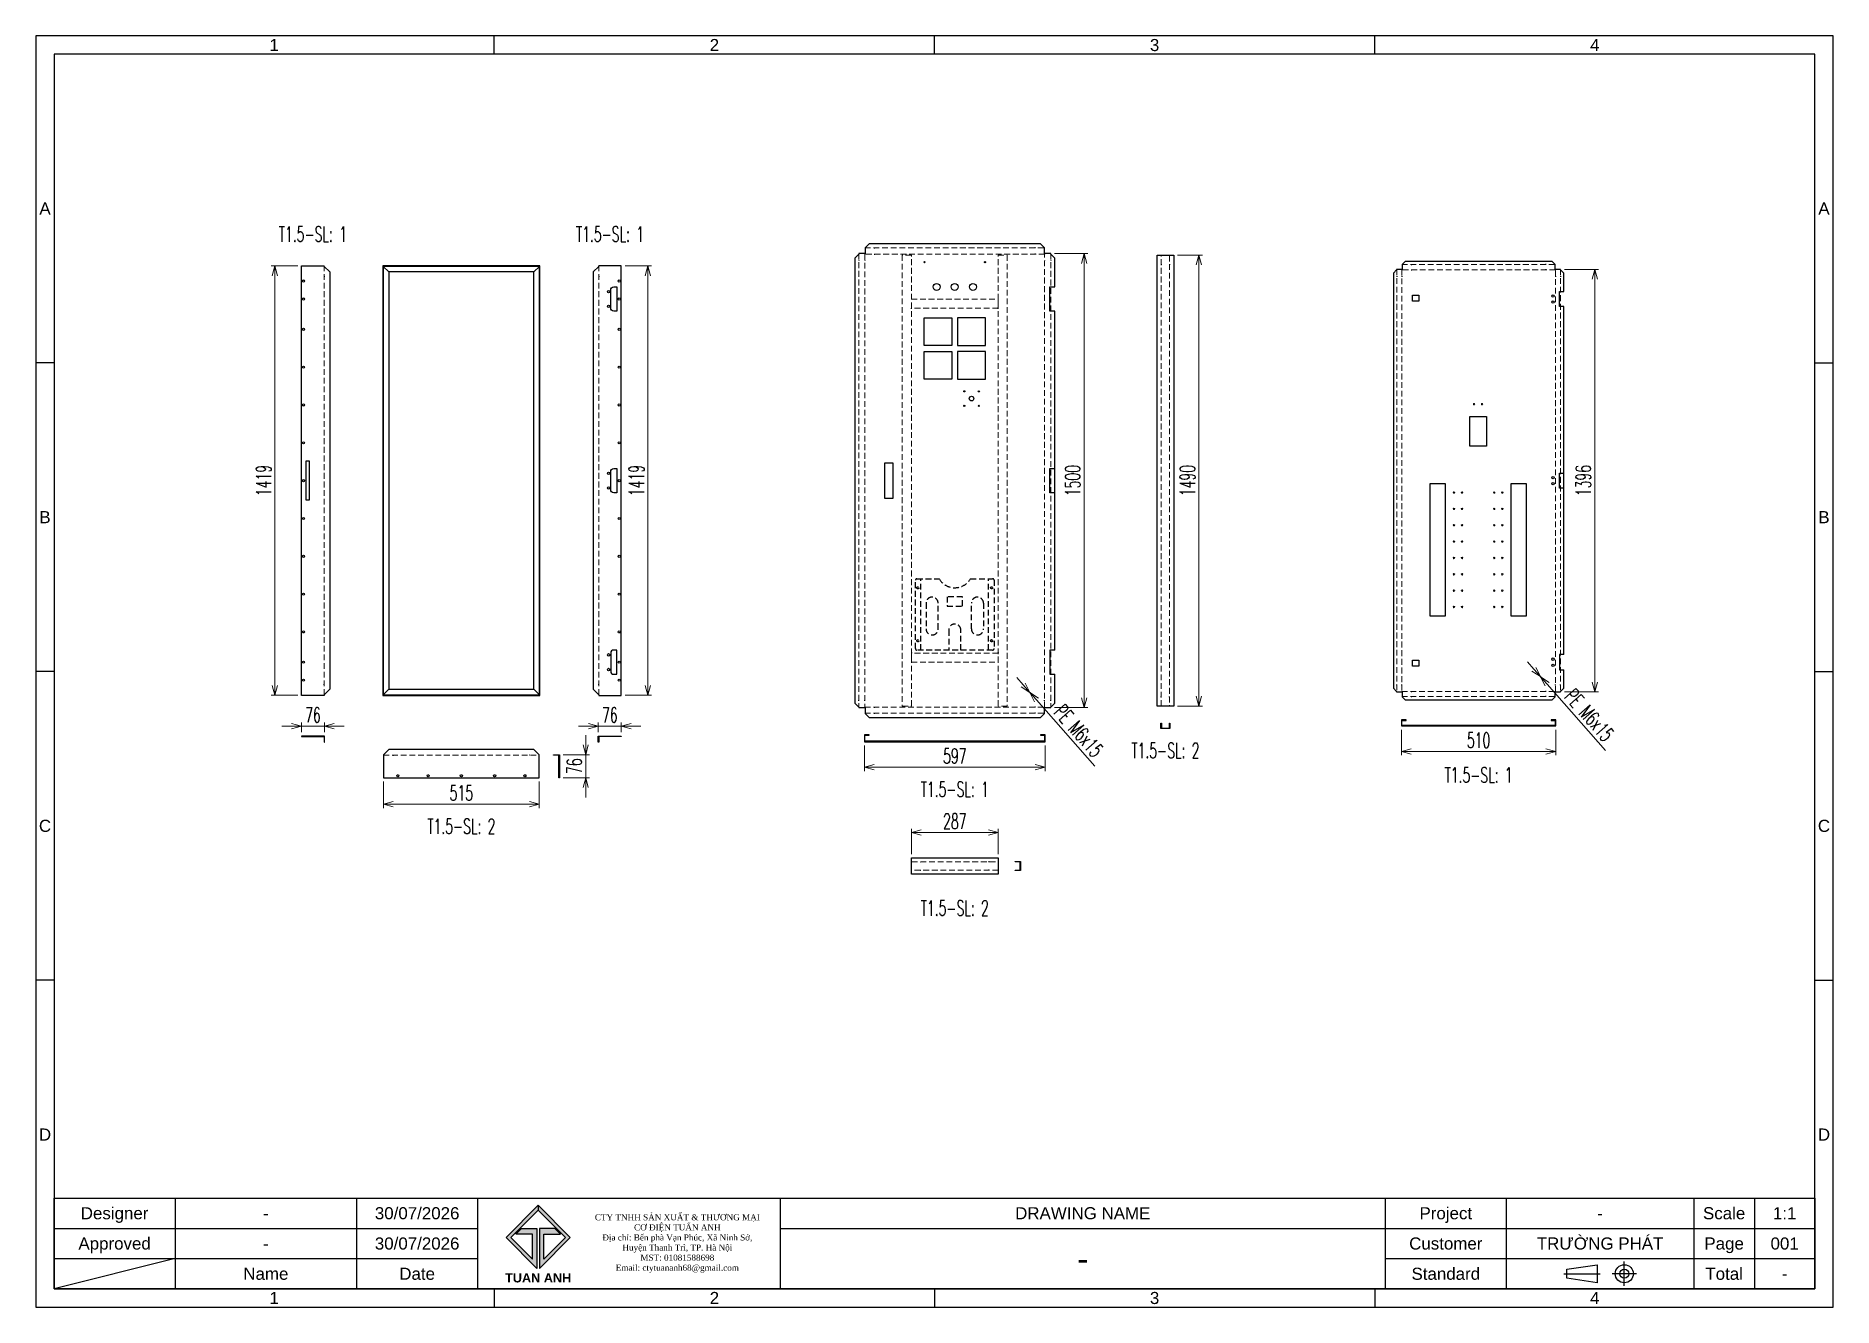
# Model space of a CAD drawing. Header units: millimetres. Extents: x 28713 to 59118, y -54378 to -19615.
# Drawn here: x 47238 to 53178, y -46563 to -42363 of the extents above; entities that cross this region are included whole.
import ezdxf
from ezdxf.enums import TextEntityAlignment as Align

# ---------------------------------------------------------------- set-up
doc = ezdxf.new("R2010")
doc.units = ezdxf.units.MM
doc.header["$LTSCALE"] = 3
doc.linetypes.add('HIDDEN', pattern=[9.525, 6.35, -3.175])
doc.layers.add('@.DM. NÉT ĐỨT', color=8, linetype='HIDDEN', lineweight=9)
for name, color, linetype in [('@.TEXT', 7, 'Continuous'), ('@.VISIBLE', 7, 'Continuous'), ('Ann_green', 3, 'Continuous'), ('dim', 7, 'Continuous')]:
    doc.layers.add(name, color=color, linetype=linetype)
doc.styles.add('Ann_w01', font='romans.shx', dxfattribs={"width": 0.6, "bigfont": 'chineset.shx'})
doc.styles.add('Arial', font='arial.ttf')
doc.dimstyles.new('Dim 01_SC25', dxfattribs={"dimscale": 25, "dimtxt": 2, "dimasz": 1.3, "dimexe": 0.5, "dimexo": 0.5, "dimgap": 0.5, "dimtad": 1, "dimdec": 1, "dimzin": 12, "dimdsep": 46, "dimtxsty": 'Ann_w01', "dimblk": 'OPEN30', "dimcen": 1.5, "dimclrd": 6, "dimclre": 6, "dimclrt": 3, "dimadec": 1, "dimazin": 3, "dimtm": 1e-09, "dimtfac": 1, "dimtdec": 1, "dimtmove": 0, "dimatfit": 3, "dimldrblk": 'OPEN30', "dimfxl": 1, "dimtolj": 1, "dimlwd": 20, "dimlwe": 20, "dimarcsym": 0})

msp = doc.modelspace()

# ---------------------------------------------------------------- texts
at = {"layer": 'dim', "color": 1, "style": 'Ann_w01', "width": 0.6}
for s, p in [('T1.5-SL: 1', (48153.65, -43017.4)), ('T1.5-SL: 1', (49135.72, -43017.4)), ('T1.5-SL: 2', (50971.79, -44723.64)), ('T1.5-SL: 1', (52006.92, -44804.63)), ('T1.5-SL: 1', (50275.5, -44851.63)), ('T1.5-SL: 2', (48644.69, -44973.88)), ('T1.5-SL: 2', (50275.5, -45244.39))]:
    msp.add_text(s, height=50, dxfattribs=at).set_placement(p, align=Align.MIDDLE_CENTER)

# ---------------------------------------------------------------- blocks, each defined once
blk = doc.blocks.new('_Open30')
at = {"color": 0, "linetype": 'ByBlock', "lineweight": -2}
for p, q in [((-1, 0.27), (0, 0)), ((0, 0), (-1, -0.27)), ((0, 0), (-1, 0))]:
    blk.add_line(p, q, dxfattribs=at)
blk = doc.blocks.new('*D190')
at = {"layer": 'Defpoints', "color": 0, "transparency": 16777216}
for p in [(49173.2, -43122.3), (49261, -43122.3), (49173.2, -44541.3)]:
    blk.add_point(p, dxfattribs=at)
at = {"layer": 'dim', "color": 6, "lineweight": 20, "transparency": 16777216}
for p, q in [((49185.7, -43122.3), (49273.5, -43122.3)), ((49261, -44508.8), (49261, -43154.8)), ((49185.7, -44541.3), (49273.5, -44541.3))]:
    blk.add_line(p, q, dxfattribs=at)
at = {"layer": 'dim', "color": 6, "lineweight": 20, "transparency": 16777216, "xscale": 32.5, "yscale": 32.5, "zscale": 32.5}
for p, rotation in [((49261, -43122.3), 90), ((49261, -44541.3), 270)]:
    blk.add_blockref('_Open30', p, dxfattribs=dict(at, rotation=rotation))
at = {"layer": 'dim', "color": 3, "transparency": 16777216, "insert": (49223.5, -43831.8), "char_height": 50, "attachment_point": 5, "rotation": 90, "style": 'Ann_w01'}
blk.add_mtext('\\A1;1419', dxfattribs=at)
blk = doc.blocks.new('*D191')
at = {"layer": 'Defpoints', "color": 0, "transparency": 16777216}
for p in [(49173.2, -44643.5), (49097.2, -44675.7), (49173.2, -44675.7)]:
    blk.add_point(p, dxfattribs=at)
at = {"layer": 'dim', "color": 6, "lineweight": 20, "transparency": 16777216}
for p, q in [((49064.7, -44643.5), (49032.2, -44643.5)), ((49097.2, -44663.2), (49097.2, -44631)), ((49097.2, -44643.5), (49173.2, -44643.5)), ((49173.2, -44663.2), (49173.2, -44631)), ((49205.7, -44643.5), (49238.2, -44643.5))]:
    blk.add_line(p, q, dxfattribs=at)
at = {"layer": 'dim', "color": 6, "lineweight": 20, "transparency": 16777216, "xscale": 32.5, "yscale": 32.5, "zscale": 32.5}
blk.add_blockref('_Open30', (49097.2, -44643.5), dxfattribs=at)
at = {"layer": 'dim', "color": 6, "lineweight": 20, "transparency": 16777216, "xscale": 32.5, "yscale": 32.5, "zscale": 32.5, "rotation": 180}
blk.add_blockref('_Open30', (49173.2, -44643.5), dxfattribs=at)
at = {"layer": 'dim', "color": 3, "transparency": 16777216, "insert": (49135.2, -44606), "char_height": 50, "attachment_point": 5, "style": 'Ann_w01'}
blk.add_mtext('\\A1;76', dxfattribs=at)
blk = doc.blocks.new('*D192')
at = {"layer": 'Defpoints', "color": 0, "transparency": 16777216}
for p in [(48028.4, -43122.3), (48116.2, -43122.3), (48116.2, -44541.3)]:
    blk.add_point(p, dxfattribs=at)
at = {"layer": 'dim', "color": 6, "lineweight": 20, "transparency": 16777216}
for p, q in [((48103.7, -43122.3), (48015.9, -43122.3)), ((48028.4, -44508.8), (48028.4, -43154.8)), ((48103.7, -44541.3), (48015.9, -44541.3))]:
    blk.add_line(p, q, dxfattribs=at)
at = {"layer": 'dim', "color": 6, "lineweight": 20, "transparency": 16777216, "xscale": 32.5, "yscale": 32.5, "zscale": 32.5}
for p, rotation in [((48028.4, -43122.3), 90), ((48028.4, -44541.3), 270)]:
    blk.add_blockref('_Open30', p, dxfattribs=dict(at, rotation=rotation))
at = {"layer": 'dim', "color": 3, "transparency": 16777216, "insert": (47990.9, -43831.8), "char_height": 50, "attachment_point": 5, "rotation": 90, "style": 'Ann_w01'}
blk.add_mtext('\\A1;1419', dxfattribs=at)
blk = doc.blocks.new('*D193')
at = {"layer": 'Defpoints', "color": 0, "transparency": 16777216}
for p in [(48116.2, -44643.5), (48116.2, -44675.7), (48192.2, -44675.7)]:
    blk.add_point(p, dxfattribs=at)
at = {"layer": 'dim', "color": 6, "lineweight": 20, "transparency": 16777216}
for p, q in [((48083.7, -44643.5), (48051.2, -44643.5)), ((48116.2, -44663.2), (48116.2, -44631)), ((48192.2, -44643.5), (48116.2, -44643.5)), ((48192.2, -44663.2), (48192.2, -44631)), ((48224.7, -44643.5), (48257.2, -44643.5))]:
    blk.add_line(p, q, dxfattribs=at)
at = {"layer": 'dim', "color": 6, "lineweight": 20, "transparency": 16777216, "xscale": 32.5, "yscale": 32.5, "zscale": 32.5}
blk.add_blockref('_Open30', (48116.2, -44643.5), dxfattribs=at)
at = {"layer": 'dim', "color": 6, "lineweight": 20, "transparency": 16777216, "xscale": 32.5, "yscale": 32.5, "zscale": 32.5, "rotation": 180}
blk.add_blockref('_Open30', (48192.2, -44643.5), dxfattribs=at)
at = {"layer": 'dim', "color": 3, "transparency": 16777216, "insert": (48154.2, -44606), "char_height": 50, "attachment_point": 5, "style": 'Ann_w01'}
blk.add_mtext('\\A1;76', dxfattribs=at)
blk = doc.blocks.new('*D194')
at = {"layer": 'Defpoints', "color": 0, "transparency": 16777216}
for p in [(48387.2, -44813.4), (48902.2, -44813.4), (48902.2, -44901.2)]:
    blk.add_point(p, dxfattribs=at)
at = {"layer": 'dim', "color": 6, "lineweight": 20, "transparency": 16777216}
for p, q in [((48387.2, -44825.9), (48387.2, -44913.7)), ((48902.2, -44825.9), (48902.2, -44913.7)), ((48419.7, -44901.2), (48869.7, -44901.2))]:
    blk.add_line(p, q, dxfattribs=at)
at = {"layer": 'dim', "color": 6, "lineweight": 20, "transparency": 16777216, "xscale": 32.5, "yscale": 32.5, "zscale": 32.5, "rotation": 180}
blk.add_blockref('_Open30', (48387.2, -44901.2), dxfattribs=at)
at = {"layer": 'dim', "color": 6, "lineweight": 20, "transparency": 16777216, "xscale": 32.5, "yscale": 32.5, "zscale": 32.5}
blk.add_blockref('_Open30', (48902.2, -44901.2), dxfattribs=at)
at = {"layer": 'dim', "color": 3, "transparency": 16777216, "insert": (48644.7, -44863.7), "char_height": 50, "attachment_point": 5, "style": 'Ann_w01'}
blk.add_mtext('\\A1;515', dxfattribs=at)
blk = doc.blocks.new('*D195')
at = {"layer": 'Defpoints', "color": 0, "transparency": 16777216}
for p in [(48968.6, -44737.4), (48968.6, -44813.4), (49055.5, -44813.4)]:
    blk.add_point(p, dxfattribs=at)
at = {"layer": 'dim', "color": 6, "lineweight": 20, "transparency": 16777216}
for p, q in [((49055.5, -44704.9), (49055.5, -44672.4)), ((48981.1, -44737.4), (49068, -44737.4)), ((49055.5, -44737.4), (49055.5, -44813.4)), ((48981.1, -44813.4), (49068, -44813.4)), ((49055.5, -44845.9), (49055.5, -44878.4))]:
    blk.add_line(p, q, dxfattribs=at)
at = {"layer": 'dim', "color": 6, "lineweight": 20, "transparency": 16777216, "xscale": 32.5, "yscale": 32.5, "zscale": 32.5}
for p, rotation in [((49055.5, -44737.4), 270), ((49055.5, -44813.4), 90)]:
    blk.add_blockref('_Open30', p, dxfattribs=dict(at, rotation=rotation))
at = {"layer": 'dim', "color": 3, "transparency": 16777216, "insert": (49018, -44775.4), "char_height": 50, "attachment_point": 5, "rotation": 90, "style": 'Ann_w01'}
blk.add_mtext('\\A1;76', dxfattribs=at)
blk = doc.blocks.new('*D196')
at = {"layer": 'Defpoints', "color": 0, "transparency": 16777216}
for p in [(49977, -44694.5), (50574, -44694.5), (50574, -44779)]:
    blk.add_point(p, dxfattribs=at)
at = {"layer": 'dim', "color": 6, "lineweight": 20, "transparency": 16777216}
for p, q in [((49977, -44707), (49977, -44791.5)), ((50574, -44707), (50574, -44791.5)), ((50009.5, -44779), (50541.5, -44779))]:
    blk.add_line(p, q, dxfattribs=at)
at = {"layer": 'dim', "color": 6, "lineweight": 20, "transparency": 16777216, "xscale": 32.5, "yscale": 32.5, "zscale": 32.5, "rotation": 180}
blk.add_blockref('_Open30', (49977, -44779), dxfattribs=at)
at = {"layer": 'dim', "color": 6, "lineweight": 20, "transparency": 16777216, "xscale": 32.5, "yscale": 32.5, "zscale": 32.5}
blk.add_blockref('_Open30', (50574, -44779), dxfattribs=at)
at = {"layer": 'dim', "color": 3, "transparency": 16777216, "insert": (50275.5, -44741.5), "char_height": 50, "attachment_point": 5, "style": 'Ann_w01'}
blk.add_mtext('\\A1;597', dxfattribs=at)
blk = doc.blocks.new('*D175')
at = {"layer": 'Defpoints', "color": 0, "transparency": 16777216}
for p in [(50592.9, -43081.8), (50702.9, -43081.8), (50592.9, -44581.8)]:
    blk.add_point(p, dxfattribs=at)
at = {"layer": 'dim', "color": 6, "lineweight": 20, "transparency": 16777216}
for p, q in [((50605.4, -43081.8), (50715.4, -43081.8)), ((50702.9, -44549.3), (50702.9, -43114.3)), ((50605.4, -44581.8), (50715.4, -44581.8))]:
    blk.add_line(p, q, dxfattribs=at)
at = {"layer": 'dim', "color": 6, "lineweight": 20, "transparency": 16777216, "xscale": 32.5, "yscale": 32.5, "zscale": 32.5}
for p, rotation in [((50702.9, -43081.8), 90), ((50702.9, -44581.8), 270)]:
    blk.add_blockref('_Open30', p, dxfattribs=dict(at, rotation=rotation))
at = {"layer": 'dim', "color": 3, "transparency": 16777216, "insert": (50665.4, -43831.8), "char_height": 50, "attachment_point": 5, "rotation": 90, "style": 'Ann_w01'}
blk.add_mtext('\\A1;1500', dxfattribs=at)
blk = doc.blocks.new('*D176')
at = {"layer": 'Defpoints', "color": 0, "transparency": 16777216}
for p in [(50523.2, -44531.5), (50523.8, -44532.2)]:
    blk.add_point(p, dxfattribs=at)
at = {"layer": 'dim', "color": 6, "lineweight": 20, "transparency": 16777216}
for p, q in [((50501.7, -44507.1), (50480.2, -44482.7)), ((50523.2, -44531.5), (50523.8, -44532.2)), ((50738.5, -44775.9), (50545.3, -44556.6))]:
    blk.add_line(p, q, dxfattribs=at)
at = {"layer": 'dim', "color": 6, "lineweight": 20, "transparency": 16777216, "xscale": 32.5, "yscale": 32.5, "zscale": 32.5}
for p, rotation in [((50523.2, -44531.5), 311.381349988662), ((50523.8, -44532.2), 131.381349988662)]:
    blk.add_blockref('_Open30', p, dxfattribs=dict(at, rotation=rotation))
at = {"layer": 'dim', "color": 3, "transparency": 16777216, "insert": (50685.2, -44658.6), "char_height": 50, "attachment_point": 5, "rotation": 311.38135, "style": 'Ann_w01'}
blk.add_mtext('\\A1;PE M6x15', dxfattribs=at)
blk = doc.blocks.new('*D177')
at = {"layer": 'Defpoints', "color": 0, "transparency": 16777216}
for p in [(51751.9, -44642.5), (52261.9, -44642.5), (52261.9, -44727)]:
    blk.add_point(p, dxfattribs=at)
at = {"layer": 'dim', "color": 6, "lineweight": 20, "transparency": 16777216}
for p, q in [((51751.9, -44655), (51751.9, -44739.5)), ((52261.9, -44655), (52261.9, -44739.5)), ((51784.4, -44727), (52229.4, -44727))]:
    blk.add_line(p, q, dxfattribs=at)
at = {"layer": 'dim', "color": 6, "lineweight": 20, "transparency": 16777216, "xscale": 32.5, "yscale": 32.5, "zscale": 32.5, "rotation": 180}
blk.add_blockref('_Open30', (51751.9, -44727), dxfattribs=at)
at = {"layer": 'dim', "color": 6, "lineweight": 20, "transparency": 16777216, "xscale": 32.5, "yscale": 32.5, "zscale": 32.5}
blk.add_blockref('_Open30', (52261.9, -44727), dxfattribs=at)
at = {"layer": 'dim', "color": 3, "transparency": 16777216, "insert": (52006.9, -44689.5), "char_height": 50, "attachment_point": 5, "style": 'Ann_w01'}
blk.add_mtext('\\A1;510', dxfattribs=at)
blk = doc.blocks.new('*D178')
at = {"layer": 'Defpoints', "color": 0, "transparency": 16777216}
for p in [(52277.8, -43133.8), (52390.8, -43133.8), (52277.8, -44529.8)]:
    blk.add_point(p, dxfattribs=at)
at = {"layer": 'dim', "color": 6, "lineweight": 20, "transparency": 16777216}
for p, q in [((52290.3, -43133.8), (52403.3, -43133.8)), ((52390.8, -44497.3), (52390.8, -43166.3)), ((52290.3, -44529.8), (52403.3, -44529.8))]:
    blk.add_line(p, q, dxfattribs=at)
at = {"layer": 'dim', "color": 6, "lineweight": 20, "transparency": 16777216, "xscale": 32.5, "yscale": 32.5, "zscale": 32.5}
for p, rotation in [((52390.8, -43133.8), 90), ((52390.8, -44529.8), 270)]:
    blk.add_blockref('_Open30', p, dxfattribs=dict(at, rotation=rotation))
at = {"layer": 'dim', "color": 3, "transparency": 16777216, "insert": (52353.3, -43831.8), "char_height": 50, "attachment_point": 5, "rotation": 90, "style": 'Ann_w01'}
blk.add_mtext('\\A1;1396', dxfattribs=at)
blk = doc.blocks.new('*D179')
at = {"layer": 'Defpoints', "color": 0, "transparency": 16777216}
for p in [(52211.1, -44479.5), (52211.8, -44480.2)]:
    blk.add_point(p, dxfattribs=at)
at = {"layer": 'dim', "color": 6, "lineweight": 20, "transparency": 16777216}
for p, q in [((52189.6, -44455.1), (52168.1, -44430.7)), ((52211.1, -44479.5), (52211.8, -44480.2)), ((52426.4, -44723.9), (52233.2, -44504.6))]:
    blk.add_line(p, q, dxfattribs=at)
at = {"layer": 'dim', "color": 6, "lineweight": 20, "transparency": 16777216, "xscale": 32.5, "yscale": 32.5, "zscale": 32.5}
for p, rotation in [((52211.1, -44479.5), 311.3813499915144), ((52211.8, -44480.2), 131.3813499915144)]:
    blk.add_blockref('_Open30', p, dxfattribs=dict(at, rotation=rotation))
at = {"layer": 'dim', "color": 3, "transparency": 16777216, "insert": (52373.1, -44606.6), "char_height": 50, "attachment_point": 5, "rotation": 311.38135, "style": 'Ann_w01'}
blk.add_mtext('\\A1;PE M6x15', dxfattribs=at)
blk = doc.blocks.new('*D170')
at = {"layer": 'Defpoints', "color": 0, "transparency": 16777216}
for p in [(50999, -43086.8), (51082.2, -43086.8), (50999, -44576.8)]:
    blk.add_point(p, dxfattribs=at)
at = {"layer": 'dim', "color": 6, "lineweight": 20, "transparency": 16777216}
for p, q in [((51011.5, -43086.8), (51094.7, -43086.8)), ((51082.2, -44544.3), (51082.2, -43119.3)), ((51011.5, -44576.8), (51094.7, -44576.8))]:
    blk.add_line(p, q, dxfattribs=at)
at = {"layer": 'dim', "color": 6, "lineweight": 20, "transparency": 16777216, "xscale": 32.5, "yscale": 32.5, "zscale": 32.5}
for p, rotation in [((51082.2, -43086.8), 90), ((51082.2, -44576.8), 270)]:
    blk.add_blockref('_Open30', p, dxfattribs=dict(at, rotation=rotation))
at = {"layer": 'dim', "color": 3, "transparency": 16777216, "insert": (51044.7, -43831.8), "char_height": 50, "attachment_point": 5, "rotation": 90, "style": 'Ann_w01'}
blk.add_mtext('\\A1;1490', dxfattribs=at)
blk = doc.blocks.new('*D171')
at = {"layer": 'Defpoints', "color": 0, "transparency": 16777216}
for p in [(50132, -44994.8), (50132, -45078.1), (50419, -45078.1)]:
    blk.add_point(p, dxfattribs=at)
at = {"layer": 'dim', "color": 6, "lineweight": 20, "transparency": 16777216}
for p, q in [((50132, -45065.6), (50132, -44982.3)), ((50386.5, -44994.8), (50164.5, -44994.8)), ((50419, -45065.6), (50419, -44982.3))]:
    blk.add_line(p, q, dxfattribs=at)
at = {"layer": 'dim', "color": 6, "lineweight": 20, "transparency": 16777216, "xscale": 32.5, "yscale": 32.5, "zscale": 32.5, "rotation": 180}
blk.add_blockref('_Open30', (50132, -44994.8), dxfattribs=at)
at = {"layer": 'dim', "color": 6, "lineweight": 20, "transparency": 16777216, "xscale": 32.5, "yscale": 32.5, "zscale": 32.5}
blk.add_blockref('_Open30', (50419, -44994.8), dxfattribs=at)
at = {"layer": 'dim', "color": 3, "transparency": 16777216, "insert": (50275.5, -44957.3), "char_height": 50, "attachment_point": 5, "style": 'Ann_w01'}
blk.add_mtext('\\A1;287', dxfattribs=at)
blk = doc.blocks.new('Standard ISO')
at = {"color": 6}
for p, q in [((-6, 0), (0, 0)), ((6, 0), (2, 0)), ((4, -2), (4, 2))]:
    blk.add_line(p, q, dxfattribs=at)
blk.add_lwpolyline([(-0.5, 1.5), (-0.5, -1.5), (-5.5, -0.75), (-5.5, 0.75), (-0.5, 1.5)])
for radius in [1.5, 0.75]:
    blk.add_circle((4, 0), radius)
blk = doc.blocks.new('A$C4dbb82d6')
at = {"layer": '@.VISIBLE'}
h = blk.add_hatch(color=30, dxfattribs=at)
h.dxf.hatch_style = 1
h.paths.add_polyline_path([(0.21, 4.97), (3.62, 1.56), (3.62, 5.97), (1.92, 5.97), (1.3, 5.35), (3.12, 5.35), (3.12, 2.59), (0.74, 4.97), (3.75, 7.98), (3.75, 8.51)])
h = blk.add_hatch(color=150, dxfattribs=at)
h.dxf.hatch_style = 1
h.paths.add_polyline_path([(6.76, 4.97), (4.37, 2.59), (4.37, 5.35), (6.2, 5.35), (5.58, 5.97), (3.88, 5.97), (3.88, 1.56), (7.29, 4.97), (3.75, 8.51), (3.75, 7.98)])
at = {"layer": '@.VISIBLE', "color": 30}
blk.add_lwpolyline([(3.62, 5.97), (3.62, 1.56), (0.21, 4.97), (3.75, 8.51), (3.75, 7.98), (0.74, 4.97), (3.12, 2.59), (3.12, 5.35), (1.3, 5.35), (1.92, 5.97)], close=True, dxfattribs=at)
at = {"layer": '@.VISIBLE', "color": 150}
blk.add_lwpolyline([(3.88, 5.97), (3.88, 1.56), (7.29, 4.97), (3.75, 8.51), (3.75, 7.98), (6.76, 4.97), (4.37, 2.59), (4.37, 5.35), (6.2, 5.35), (5.58, 5.97)], close=True, dxfattribs=at)
at = {"layer": '@.VISIBLE', "color": 30, "insert": (3.75, 0.51), "char_height": 1, "attachment_point": 5, "style": 'Ann_w01'}
blk.add_mtext_dynamic_manual_height_columns('{\\fArial|b1|i0|c0|p34;\\W1;TUAN ANH}', width=7.5, gutter_width=49.6, heights=[0], dxfattribs=at)
blk = doc.blocks.new('KHUNG BAN VE (Made by Tung)')
at = {"layer": '@.VISIBLE', "color": 8}
for p, q in [((75.75, 207), (75.75, 210)), ((148.5, 207), (148.5, 210)), ((221.25, 207), (221.25, 210)), ((3, 156), (0, 156)), ((294, 156), (297, 156)), ((3, 105), (0, 105)), ((294, 105), (297, 105)), ((3, 54), (0, 54)), ((294, 54), (297, 54)), ((23, 18), (23, 3)), ((53, 18), (53, 3)), ((73, 18), (73, 3)), ((123, 18), (123, 3)), ((223, 18), (223, 3)), ((243, 18), (243, 3)), ((274, 18), (274, 3)), ((284, 18), (284, 3)), ((3, 13), (73, 13)), ((123, 13), (294, 13)), ((3, 8), (73, 8)), ((23, 8), (3, 3)), ((223, 8), (294, 8)), ((75.75, 3), (75.75, 0)), ((148.5, 3), (148.5, 0)), ((221.25, 3), (221.25, 0))]:
    blk.add_line(p, q, dxfattribs=at)
for points in [[(0, 0), (297, 0), (297, 210), (0, 210)], [(3, 3), (294, 3), (294, 207), (3, 207)], [(3, 18), (294, 18), (294, 3), (3, 3)]]:
    blk.add_lwpolyline(points, close=True, dxfattribs=at)
at = {"xscale": 1.5, "yscale": 1.5, "zscale": 1.5}
blk.add_blockref('A$C4dbb82d6', (77.375, 4.041), dxfattribs=at)
blk.add_blockref('Standard ISO', (258.5, 5.5))
at = {"layer": '@.TEXT', "color": 1, "style": 'Arial'}
for s, p in [('1', (39.375, 208.5)), ('2', (112.125, 208.5)), ('3', (184.875, 208.5)), ('4', (257.625, 208.5)), ('A', (1.5, 181.5)), ('A', (295.5, 181.5)), ('B', (1.5, 130.5)), ('B', (295.5, 130.5)), ('C', (1.5, 79.5)), ('C', (295.5, 79.5)), ('D', (1.5, 28.5)), ('D', (295.5, 28.5)), ('30/07/2026', (63, 15.5)), ('30/07/2026', (63, 10.5)), ('1', (39.375, 1.5)), ('2', (112.125, 1.5)), ('3', (184.875, 1.5)), ('4', (257.625, 1.5))]:
    blk.add_text(s, height=2, dxfattribs=at).set_placement(p, align=Align.MIDDLE_CENTER)
at = {"layer": '@.TEXT', "color": 2, "style": 'Arial'}
for s, p in [('Designer', (13, 15.5)), ('DRAWING NAME', (173, 15.5)), ('Project', (233, 15.5)), ('Scale', (279, 15.5)), ('Approved', (13, 10.5)), ('Customer', (233, 10.5)), ('Page', (279, 10.5)), ('Name', (38, 5.5)), ('Date', (63, 5.5)), ('Standard', (233, 5.5)), ('Total', (279, 5.5))]:
    blk.add_text(s, height=2, dxfattribs=at).set_placement(p, align=Align.MIDDLE_CENTER)
at = {"layer": '@.TEXT', "color": 1, "style": 'Arial'}
for tag, height, p in [('DESIGNER_NAME', 2, (38, 15.5)), ('PROJECT_CODE', 2, (258.5, 15.5)), ('SCALE', 2, (289, 15.5)), ('APPROVED_NAME', 2, (38, 10.5)), ('DRAWING_NAME', 4, (173, 8)), ('CUSTOMER_NAME', 2, (258.5, 10.5)), ('PAGE', 2, (289, 10.5)), ('TOTAL', 2, (289, 5.5))]:
    blk.add_attdef(tag, text='', height=height, dxfattribs=at).set_placement(p, align=Align.MIDDLE_CENTER)
at = {"layer": '@.VISIBLE', "color": 30, "insert": (106, 10.5), "char_height": 1, "attachment_point": 5, "style": 'Ann_w01'}
blk.add_mtext_dynamic_manual_height_columns('{\\fTimes New Roman|b0|i0|c0|p18;\\W1;CTY TNHH SẢN XUẤT & THƯƠNG MẠI CƠ ĐIỆN TUẤN ANH\\PĐịa chỉ: Bến phà Vạn Phúc, Xã Ninh Sở, Huyện Thanh Trì, TP. Hà Nội\\PMST: 01081588698\\PEmail: ctytuananh68@gmail.com}', width=28.70976, gutter_width=99.197, heights=[0], dxfattribs=at)

# ---------------------------------------------------------------- dimensions: what is measured, and where the dimension line sits
at = {"layer": 'dim'}
for base, p1, p2, angle, picture, middle in [((48028.38, -43122.33), (48116.15, -44541.33), (48116.15, -43122.33), 90, '*D192', (47990.88, -43831.83)), ((49260.99, -43122.33), (49173.22, -44541.33), (49173.22, -43122.33), 90, '*D190', (49223.49, -43831.83)), ((50702.88, -43081.83), (50592.9, -44581.83), (50592.9, -43081.83), 90, '*D175', (50665.38, -43831.83)), ((51082.2, -43086.83), (50998.99, -44576.83), (50998.99, -43086.83), 90, '*D170', (51044.7, -43831.83)), ((52390.81, -43133.83), (52277.82, -44529.83), (52277.82, -43133.83), 90, '*D178', (52353.31, -43831.83)), ((48116.15, -44643.52), (48192.15, -44675.72), (48116.15, -44675.72), 180, '*D193', (48154.15, -44606.02)), ((49055.5, -44813.45), (48968.63, -44737.45), (48968.63, -44813.45), 270, '*D195', (49018, -44775.45)), ((50132, -44994.85), (50419, -45078.05), (50132, -45078.05), 180, '*D171', (50275.5, -44957.35))]:
    dim = msp.add_linear_dim(base=base, p1=p1, p2=p2, angle=angle, dimstyle='Dim 01_SC25', dxfattribs=at)
    dim.commit()
    dim.dimension.update_dxf_attribs({"geometry": picture, "text_midpoint": middle})
for p1, p2, picture, middle in [((52211.09, -44479.46), (52211.75, -44480.21), '*D179', (52344.98, -44631.42)), ((50523.17, -44531.46), (50523.83, -44532.21), '*D176', (50657.05, -44683.42))]:
    dim = msp.add_diameter_dim_2p(p1=p1, p2=p2, text='PE M6x15', dimstyle='Dim 01_SC25', dxfattribs=at)
    dim.commit()
    dim.dimension.update_dxf_attribs({"geometry": picture, "text_midpoint": middle, "dimtype": 163})
for base, p1, p2, picture, middle in [((49173.22, -44643.52), (49097.22, -44675.72), (49173.22, -44675.72), '*D191', (49135.22, -44606.02)), ((52261.92, -44726.96), (51751.92, -44642.55), (52261.92, -44642.55), '*D177', (52006.92, -44689.46)), ((50574, -44778.96), (49977, -44694.55), (50574, -44694.55), '*D196', (50275.5, -44741.46)), ((48902.19, -44901.21), (48387.19, -44813.45), (48902.19, -44813.45), '*D194', (48644.69, -44863.71))]:
    dim = msp.add_linear_dim(base=base, p1=p1, p2=p2, dimstyle='Dim 01_SC25', dxfattribs=at)
    dim.commit()
    dim.dimension.update_dxf_attribs({"geometry": picture, "text_midpoint": middle})

# ---------------------------------------------------------------- linework, layer by layer
at = {"color": 1}
for p, q in [((50008.91, -43063.03), (50010.91, -43063.03)), ((50542.08, -43063.03), (50540.08, -43063.03)), ((49958.2, -43104.03), (49958.2, -43106.03)), ((49978.4, -43104.03), (49978.4, -43106.03)), ((50008.91, -43083.23), (50010.91, -43083.23)), ((50542.08, -43083.23), (50540.08, -43083.23)), ((50572.6, -43104.03), (50572.6, -43106.03)), ((50592.8, -43104.03), (50592.8, -43106.03)), ((50958.19, -43116.63), (50958.19, -43118.63)), ((50985.39, -43116.63), (50985.39, -43118.63)), ((51783.84, -43118.03), (51785.84, -43118.03)), ((52230, -43118.03), (52228, -43118.03)), ((48190.75, -43156.74), (48190.75, -43158.74)), ((49098.62, -43156.74), (49098.62, -43158.74)), ((51736.12, -43156.03), (51736.12, -43158.03)), ((51753.32, -43156.03), (51753.32, -43158.03)), ((51783.84, -43135.23), (51785.84, -43135.23)), ((52230, -43135.23), (52228, -43135.23)), ((52260.52, -43156.03), (52260.52, -43158.03)), ((52277.72, -43156.03), (52277.72, -43158.03)), ((52210.42, -44479.83), (52212.42, -44479.83)), ((52211.42, -44478.83), (52211.42, -44480.83)), ((48190.75, -44506.92), (48190.75, -44504.92)), ((49098.62, -44506.92), (49098.62, -44504.92)), ((50522.5, -44531.83), (50524.5, -44531.83)), ((50523.5, -44530.83), (50523.5, -44532.83)), ((50958.19, -44547.03), (50958.19, -44545.03)), ((50985.39, -44547.03), (50985.39, -44545.03)), ((51736.12, -44507.63), (51736.12, -44505.63)), ((51753.32, -44507.63), (51753.32, -44505.63)), ((51783.84, -44528.43), (51785.84, -44528.43)), ((51783.84, -44545.63), (51785.84, -44545.63)), ((52230, -44528.43), (52228, -44528.43)), ((52230, -44545.63), (52228, -44545.63)), ((52260.52, -44507.63), (52260.52, -44505.63)), ((52277.72, -44507.63), (52277.72, -44505.63)), ((49958.2, -44559.63), (49958.2, -44557.63)), ((49978.4, -44559.63), (49978.4, -44557.63)), ((50008.91, -44580.43), (50010.91, -44580.43)), ((50008.91, -44600.63), (50010.91, -44600.63)), ((50542.08, -44580.43), (50540.08, -44580.43)), ((50542.08, -44600.63), (50540.08, -44600.63)), ((50572.6, -44559.63), (50572.6, -44557.63)), ((50592.8, -44559.63), (50592.8, -44557.63)), ((48418.1, -44738.85), (48420.1, -44738.85)), ((48871.28, -44738.85), (48869.28, -44738.85)), ((50161.79, -45091.65), (50163.79, -45091.65)), ((50161.79, -45118.85), (50163.79, -45118.85)), ((50389.2, -45091.65), (50387.2, -45091.65)), ((50389.2, -45118.85), (50387.2, -45118.85))]:
    msp.add_line(p, q, dxfattribs=at)
for p, q in [((48190.85, -43123.83), (48190.85, -43122.33)), ((49098.52, -43123.83), (49098.52, -43122.33)), ((49978.9, -43081.83), (49978.9, -43083.23)), ((50572.1, -43081.83), (50572.1, -43083.23)), ((51753.82, -43133.83), (51753.82, -43135.23)), ((52260.02, -43133.83), (52260.02, -43135.23)), ((48190.85, -44539.83), (48190.85, -44541.33)), ((49098.52, -44539.83), (49098.52, -44541.33)), ((51753.82, -44529.83), (51753.82, -44528.43)), ((52260.02, -44529.83), (52260.02, -44528.43)), ((49978.9, -44581.83), (49978.9, -44580.43)), ((50572.1, -44581.83), (50572.1, -44580.43))]:
    msp.add_line(p, q)
at = {"color": 6}
for p, q in [((48386.69, -43123.83), (48386.69, -43122.33)), ((48405.19, -43142.33), (48386.69, -43123.83)), ((48884.19, -43142.33), (48902.69, -43123.83)), ((48902.69, -43123.83), (48902.69, -43122.33)), ((48405.19, -44521.33), (48386.69, -44539.83)), ((48386.69, -44539.83), (48386.69, -44541.33)), ((48884.19, -44521.33), (48902.69, -44539.83)), ((48902.69, -44539.83), (48902.69, -44541.33))]:
    msp.add_line(p, q, dxfattribs=at)
for points in [[(50606.4, -43191.83), (50606.4, -43096.83), (50592.9, -43083.33), (50592.9, -43081.83), (50572.1, -43081.83), (50572.1, -43062.53), (50559, -43049.43), (49992, -43049.43), (49978.9, -43062.53), (49978.9, -43081.83), (49958.1, -43081.83), (49958.1, -43083.33), (49944.6, -43096.83), (49944.6, -44566.83), (49958.1, -44580.33), (49958.1, -44581.83), (49978.9, -44581.83), (49978.9, -44601.13), (49992, -44614.23), (50559, -44614.23), (50572.1, -44601.13), (50572.1, -44581.83), (50592.9, -44581.83), (50592.9, -44580.33), (50606.4, -44566.83), (50606.4, -44471.83)], [(48190.85, -44541.33), (48116.15, -44541.33), (48116.15, -43122.33), (48190.85, -43122.33)], [(48190.85, -43123.83), (48209.35, -43142.33), (48209.35, -44521.33), (48190.85, -44539.83)], [(49098.52, -43123.83), (49080.02, -43142.33), (49080.02, -44521.33), (49098.52, -44539.83)], [(49098.52, -44541.33), (49173.22, -44541.33), (49173.22, -43122.33), (49098.52, -43122.33)], [(52288.32, -43206.83), (52288.32, -43145.83), (52277.82, -43135.33), (52277.82, -43133.83), (52260.02, -43133.83), (52260.02, -43117.53), (52249.92, -43107.43), (51763.92, -43107.43), (51753.82, -43117.53), (51753.82, -43133.83), (51736.02, -43133.83), (51736.02, -43135.33), (51725.52, -43145.83), (51725.52, -44517.83), (51736.02, -44528.33), (51736.02, -44529.83), (51753.82, -44529.83), (51753.82, -44546.13), (51763.92, -44556.23), (52249.92, -44556.23), (52260.02, -44546.13), (52260.02, -44529.83), (52277.82, -44529.83), (52277.82, -44528.33), (52288.32, -44517.83), (52288.32, -44456.83)], [(50606.4, -43271.83), (50589.8, -43271.83), (50589.8, -43191.83), (50606.4, -43191.83)], [(52288.32, -43256.83), (52274.72, -43256.83), (52274.72, -43206.83), (52288.32, -43206.83)], [(50606.4, -44391.83), (50606.4, -43271.83)], [(52288.32, -44406.83), (52288.32, -43256.83)], [(50606.4, -43871.83), (50589.8, -43871.83), (50589.8, -43791.83), (50606.4, -43791.83)], [(52288.32, -43856.83), (52274.72, -43856.83), (52274.72, -43806.83), (52288.32, -43806.83)], [(50606.4, -44391.83), (50589.8, -44391.83), (50589.8, -44471.83), (50606.4, -44471.83)], [(52288.32, -44406.83), (52274.72, -44406.83), (52274.72, -44456.83), (52288.32, -44456.83)], [(48902.19, -44738.25), (48884.19, -44720.25), (48405.19, -44720.25), (48387.19, -44738.25)], [(48387.19, -44738.25), (48387.19, -44813.45), (48902.19, -44813.45), (48902.19, -44738.25)]]:
    msp.add_lwpolyline(points)
for points in [[(48385.19, -44541.33), (48904.19, -44541.33), (48904.19, -43122.33), (48385.19, -43122.33)], [(48386.69, -44539.83), (48902.69, -44539.83), (48902.69, -43123.83), (48386.69, -43123.83)], [(48405.19, -44521.33), (48884.19, -44521.33), (48884.19, -43142.33), (48405.19, -43142.33)]]:
    msp.add_lwpolyline(points, close=True, dxfattribs=at)
for points in [[(50998.99, -43086.83), (50998.99, -44576.83), (50944.59, -44576.83), (50944.59, -43086.83)], [(51788.92, -43218.83), (51808.92, -43218.83), (51808.92, -43238.83), (51788.92, -43238.83)], [(51977.36, -43620.33), (52033.36, -43620.33), (52033.36, -43718.33), (51977.36, -43718.33)], [(48141.15, -43766.83), (48141.15, -43896.83), (48131.15, -43896.83), (48131.15, -43766.83)], [(50044, -43773.08), (50071, -43773.08), (50071, -43890.58), (50044, -43890.58)], [(51846.32, -43841.35), (51896.32, -43841.35), (51896.32, -44279.35), (51846.32, -44279.35)], [(52114.32, -43841.35), (52164.32, -43841.35), (52164.32, -44279.35), (52114.32, -44279.35)], [(51788.92, -44424.83), (51808.92, -44424.83), (51808.92, -44444.83), (51788.92, -44444.83)], [(50986.79, -44632.97), (50986.79, -44650.97), (50956.79, -44650.97), (50956.79, -44632.97), (50958.29, -44632.97), (50958.29, -44649.47), (50985.29, -44649.47), (50985.29, -44632.97)], [(51753.42, -44641.05), (51753.42, -44624.05), (51766.92, -44624.05), (51766.92, -44622.55), (51751.92, -44622.55), (51751.92, -44642.55), (52261.92, -44642.55), (52261.92, -44622.55), (52246.92, -44622.55), (52246.92, -44624.05), (52260.42, -44624.05), (52260.42, -44641.05)], [(48192.15, -44695.72), (48192.15, -44675.72), (48116.15, -44675.72), (48116.15, -44677.22), (48190.65, -44677.22), (48190.65, -44695.72)], [(49097.22, -44695.72), (49097.22, -44675.72), (49173.22, -44675.72), (49173.22, -44677.22), (49098.72, -44677.22), (49098.72, -44695.72)], [(49978.5, -44693.05), (49978.5, -44673.05), (49992, -44673.05), (49992, -44671.55), (49977, -44671.55), (49977, -44694.55), (50574, -44694.55), (50574, -44671.55), (50559, -44671.55), (50559, -44673.05), (50572.5, -44673.05), (50572.5, -44693.05)], [(48948.63, -44737.45), (48968.63, -44737.45), (48968.63, -44813.45), (48967.13, -44813.45), (48967.13, -44738.95), (48948.63, -44738.95)], [(50132, -45078.05), (50419, -45078.05), (50419, -45132.45), (50132, -45132.45)], [(50475.14, -45090.25), (50493.14, -45090.25), (50493.14, -45120.25), (50475.14, -45120.25), (50475.14, -45118.75), (50491.64, -45118.75), (50491.64, -45091.75), (50475.14, -45091.75)]]:
    msp.add_lwpolyline(points, close=True)
for points in [[(49158.22, -43191.83), (49158.22, -43271.83), (49148.22, -43271.83, -0.4142136), (49138.22, -43261.83), (49138.22, -43201.83, -0.4142136), (49148.22, -43191.83)], [(49158.22, -43791.83), (49158.22, -43871.83), (49148.22, -43871.83, -0.4142136), (49138.22, -43861.83), (49138.22, -43801.83, -0.4142136), (49148.22, -43791.83)], [(49158.22, -44471.83), (49158.22, -44391.83), (49148.22, -44391.83, 0.4142136), (49138.22, -44401.83), (49138.22, -44461.83, 0.4142136), (49148.22, -44471.83)]]:
    msp.add_lwpolyline(points, format="xyb", close=True)
at = {"color": 1}
for points in [[(50132, -43263.83), (50132, -43261.83), (50134, -43261.83)], [(50419, -43263.83), (50419, -43261.83), (50417, -43261.83)], [(50132, -44399.83), (50132, -44401.83), (50134, -44401.83)], [(50419, -44399.83), (50419, -44401.83), (50417, -44401.83)]]:
    msp.add_lwpolyline(points, dxfattribs=at)
at = {"color": 3}
for points in [[(50174, -43293.83), (50266, -43293.83), (50266, -43385.83), (50174, -43385.83)], [(50285, -43385.83), (50377, -43385.83), (50377, -43293.83), (50285, -43293.83)], [(50174, -43404.83), (50266, -43404.83), (50266, -43496.83), (50174, -43496.83)], [(50285, -43496.83), (50377, -43496.83), (50377, -43404.83), (50285, -43404.83)]]:
    msp.add_lwpolyline(points, close=True, dxfattribs=at)
for centre, radius in [((48122.65, -43172.33), 3.5), ((49166.72, -43172.33), 3.5), ((50215.5, -43191.83), 11.5), ((50275.5, -43191.83), 11.5), ((50335.5, -43191.83), 11.5), ((48122.65, -43231.83), 3.5), ((49131.22, -43207.58), 4), ((49166.72, -43231.83), 3.5), ((52252.92, -43221.83), 4), ((52252.92, -43241.83), 4), ((49131.22, -43256.08), 4), ((48122.65, -43331.83), 3.5), ((49166.72, -43331.83), 3.5), ((48122.65, -43456.83), 3.5), ((49166.72, -43456.83), 3.5), ((50307, -43536.83), 2.1), ((50355, -43536.83), 2.1), ((48122.65, -43581.83), 3.5), ((49166.72, -43581.83), 3.5), ((50307, -43584.83), 2.1), ((50331, -43560.83), 7.5), ((50355, -43584.83), 2.1), ((48122.65, -43706.83), 3.5), ((49166.72, -43706.83), 3.5), ((48122.65, -43831.83), 3.5), ((49131.22, -43807.58), 4), ((49166.72, -43831.83), 3.5), ((52252.92, -43821.83), 4), ((49131.22, -43856.08), 4), ((52252.92, -43841.83), 4), ((48122.65, -43956.83), 3.5), ((49166.72, -43956.83), 3.5), ((48122.65, -44081.83), 3.5), ((49166.72, -44081.83), 3.5), ((48122.65, -44206.83), 3.5), ((49166.72, -44206.83), 3.5), ((48122.65, -44331.83), 3.5), ((49166.72, -44331.83), 3.5), ((48122.65, -44431.83), 3.5), ((49131.22, -44407.58), 4), ((49166.72, -44431.83), 3.5), ((52252.92, -44421.83), 4), ((48122.65, -44491.33), 3.5), ((49131.22, -44456.08), 4), ((49166.72, -44491.33), 3.5), ((52252.92, -44441.83), 4), ((48434.69, -44806.95), 3.5), ((48534.69, -44806.95), 3.5), ((48644.69, -44806.95), 3.5), ((48754.69, -44806.95), 3.5), ((48854.69, -44806.95), 3.5)]:
    msp.add_circle(centre, radius)
at = {"linetype": 'ByBlock', "lineweight": 9}
for centre in [(51991.94, -43579.18), (52018.54, -43579.18), (51925.52, -43871.35), (51952.12, -43871.35), (52058.6, -43871.35), (52085.2, -43871.35), (51925.52, -43925.35), (51952.12, -43925.35), (52058.6, -43925.35), (52085.2, -43925.35), (51925.52, -43979.35), (51952.12, -43979.35), (52058.6, -43979.35), (52085.2, -43979.35), (51925.52, -44033.35), (51952.12, -44033.35), (52058.6, -44033.35), (52085.2, -44033.35), (51925.52, -44087.35), (51952.12, -44087.35), (52058.6, -44087.35), (52085.2, -44087.35), (51925.52, -44141.35), (51925.52, -44195.35), (51952.12, -44141.35), (51952.12, -44195.35), (52058.6, -44141.35), (52058.6, -44195.35), (52085.2, -44141.35), (52085.2, -44195.35), (51925.52, -44249.35), (51952.12, -44249.35), (52058.6, -44249.35), (52085.2, -44249.35)]:
    msp.add_circle(centre, 2.4, dxfattribs=at)
at = {"layer": '@.DM. NÉT ĐỨT', "linetype": 'HIDDEN'}
for p, q in [((49978.4, -43063.03), (50572.6, -43063.03)), ((49958.2, -43081.83), (49958.2, -44581.83)), ((50592.8, -43081.83), (50592.8, -44581.83)), ((50958.19, -44576.83), (50958.19, -43088.23)), ((50985.39, -43088.23), (50985.39, -44576.83)), ((51753.32, -43118.03), (52260.52, -43118.03)), ((51736.12, -43133.83), (51736.12, -44529.83)), ((52277.72, -43133.83), (52277.72, -44529.83)), ((51753.32, -44545.63), (52260.52, -44545.63)), ((49978.4, -44600.63), (50572.6, -44600.63)), ((50133.4, -45091.65), (50419, -45091.65)), ((50419, -45118.85), (50133.4, -45118.85))]:
    msp.add_line(p, q, dxfattribs=at)
for points in [[(48190.75, -44539.83), (48190.75, -43123.83)], [(49098.62, -44539.83), (49098.62, -43123.83)], [(48387.19, -44738.85), (48902.19, -44738.85)]]:
    msp.add_lwpolyline(points, dxfattribs=at)
for points in [[(50572.6, -44580.43), (50572.6, -43083.23), (49978.4, -43083.23), (49978.4, -44580.43)], [(50102, -43086.83), (50102, -44576.83), (50132, -44576.83), (50132, -43086.83)], [(50449, -43086.83), (50449, -44576.83), (50419, -44576.83), (50419, -43086.83)], [(52260.52, -44528.43), (52260.52, -43135.23), (51753.32, -43135.23), (51753.32, -44528.43)], [(50419, -43261.83), (50132, -43261.83), (50132, -43231.83), (50419, -43231.83)], [(50419, -44401.83), (50132, -44401.83), (50132, -44431.83), (50419, -44431.83)]]:
    msp.add_lwpolyline(points, close=True, dxfattribs=at)
at = {"layer": '@.VISIBLE'}
for centre in [(50175.5, -43109.83), (50375.5, -43109.83)]:
    msp.add_circle(centre, 2, dxfattribs=at)
at = {"layer": 'Ann_green', "color": 8, "linetype": 'HIDDEN'}
for p, q in [((50163.5, -44391.83), (50163.5, -44155.83)), ((50387.5, -44391.83), (50387.5, -44155.83))]:
    msp.add_line(p, q, dxfattribs=at)
for points in [[(50405.5, -44160.83), (50405.5, -44386.83, -0.4142136), (50400.5, -44391.83), (50150.5, -44391.83, -0.4142136), (50145.5, -44386.83), (50145.5, -44160.83, -0.4142136), (50150.5, -44155.83), (50223.53, -44155.83, 0.5773503), (50327.46, -44155.83), (50400.5, -44155.83, -0.4142136)], [(50200.5, -44341.83), (50200.5, -44341.83, 0.4142136), (50220.5, -44321.83), (50220.5, -44236.83, 0.4142136), (50200.5, -44216.83), (50200.5, -44216.83, 0.4142136), (50180.5, -44236.83), (50180.5, -44321.83, 0.4142136)], [(50350.49, -44341.83), (50350.49, -44341.83, -0.4142136), (50330.49, -44321.83), (50330.49, -44236.83, -0.4142136), (50350.49, -44216.83), (50350.49, -44216.83, -0.4142136), (50370.49, -44236.83), (50370.49, -44321.83, -0.4142136)]]:
    msp.add_lwpolyline(points, format="xyb", close=True, dxfattribs=at)
msp.add_lwpolyline([(50250, -44246.33), (50301, -44246.33), (50301, -44215.33), (50250, -44215.33)], close=True, dxfattribs=at)
msp.add_lwpolyline([(50295.5, -44391.83), (50295.5, -44325.83, 1), (50255.5, -44325.83), (50255.5, -44391.83)], format="xyb", dxfattribs=at)
for centre in [(50153.5, -44185.83), (50397.5, -44185.83), (50153.5, -44360.83), (50397.5, -44360.83)]:
    msp.add_circle(centre, 3.5, dxfattribs=at)

# ---------------------------------------------------------------- block references
at = {"layer": '@.VISIBLE', "xscale": 20, "yscale": 20, "zscale": 20}
msp.add_blockref('KHUNG BAN VE (Made by Tung)', (47238.47, -46562.55), dxfattribs=at).add_auto_attribs({'APPROVED_NAME': '-', 'DESIGNER_NAME': '-', 'TOTAL': '-', 'PAGE': '001', 'SCALE': '1:1', 'CUSTOMER_NAME': 'TRƯỜNG PHÁT', 'PROJECT_CODE': '-', 'DRAWING_NAME': '-'})

msp.set_redraw_order([(e.dxf.handle, doc.entitydb.next_handle()) for e in msp.query("TEXT MTEXT ATTDEF DIMENSION ARC_DIMENSION")])  # texts and dimensions are drawn at this point

doc.saveas('drawing.dxf')
